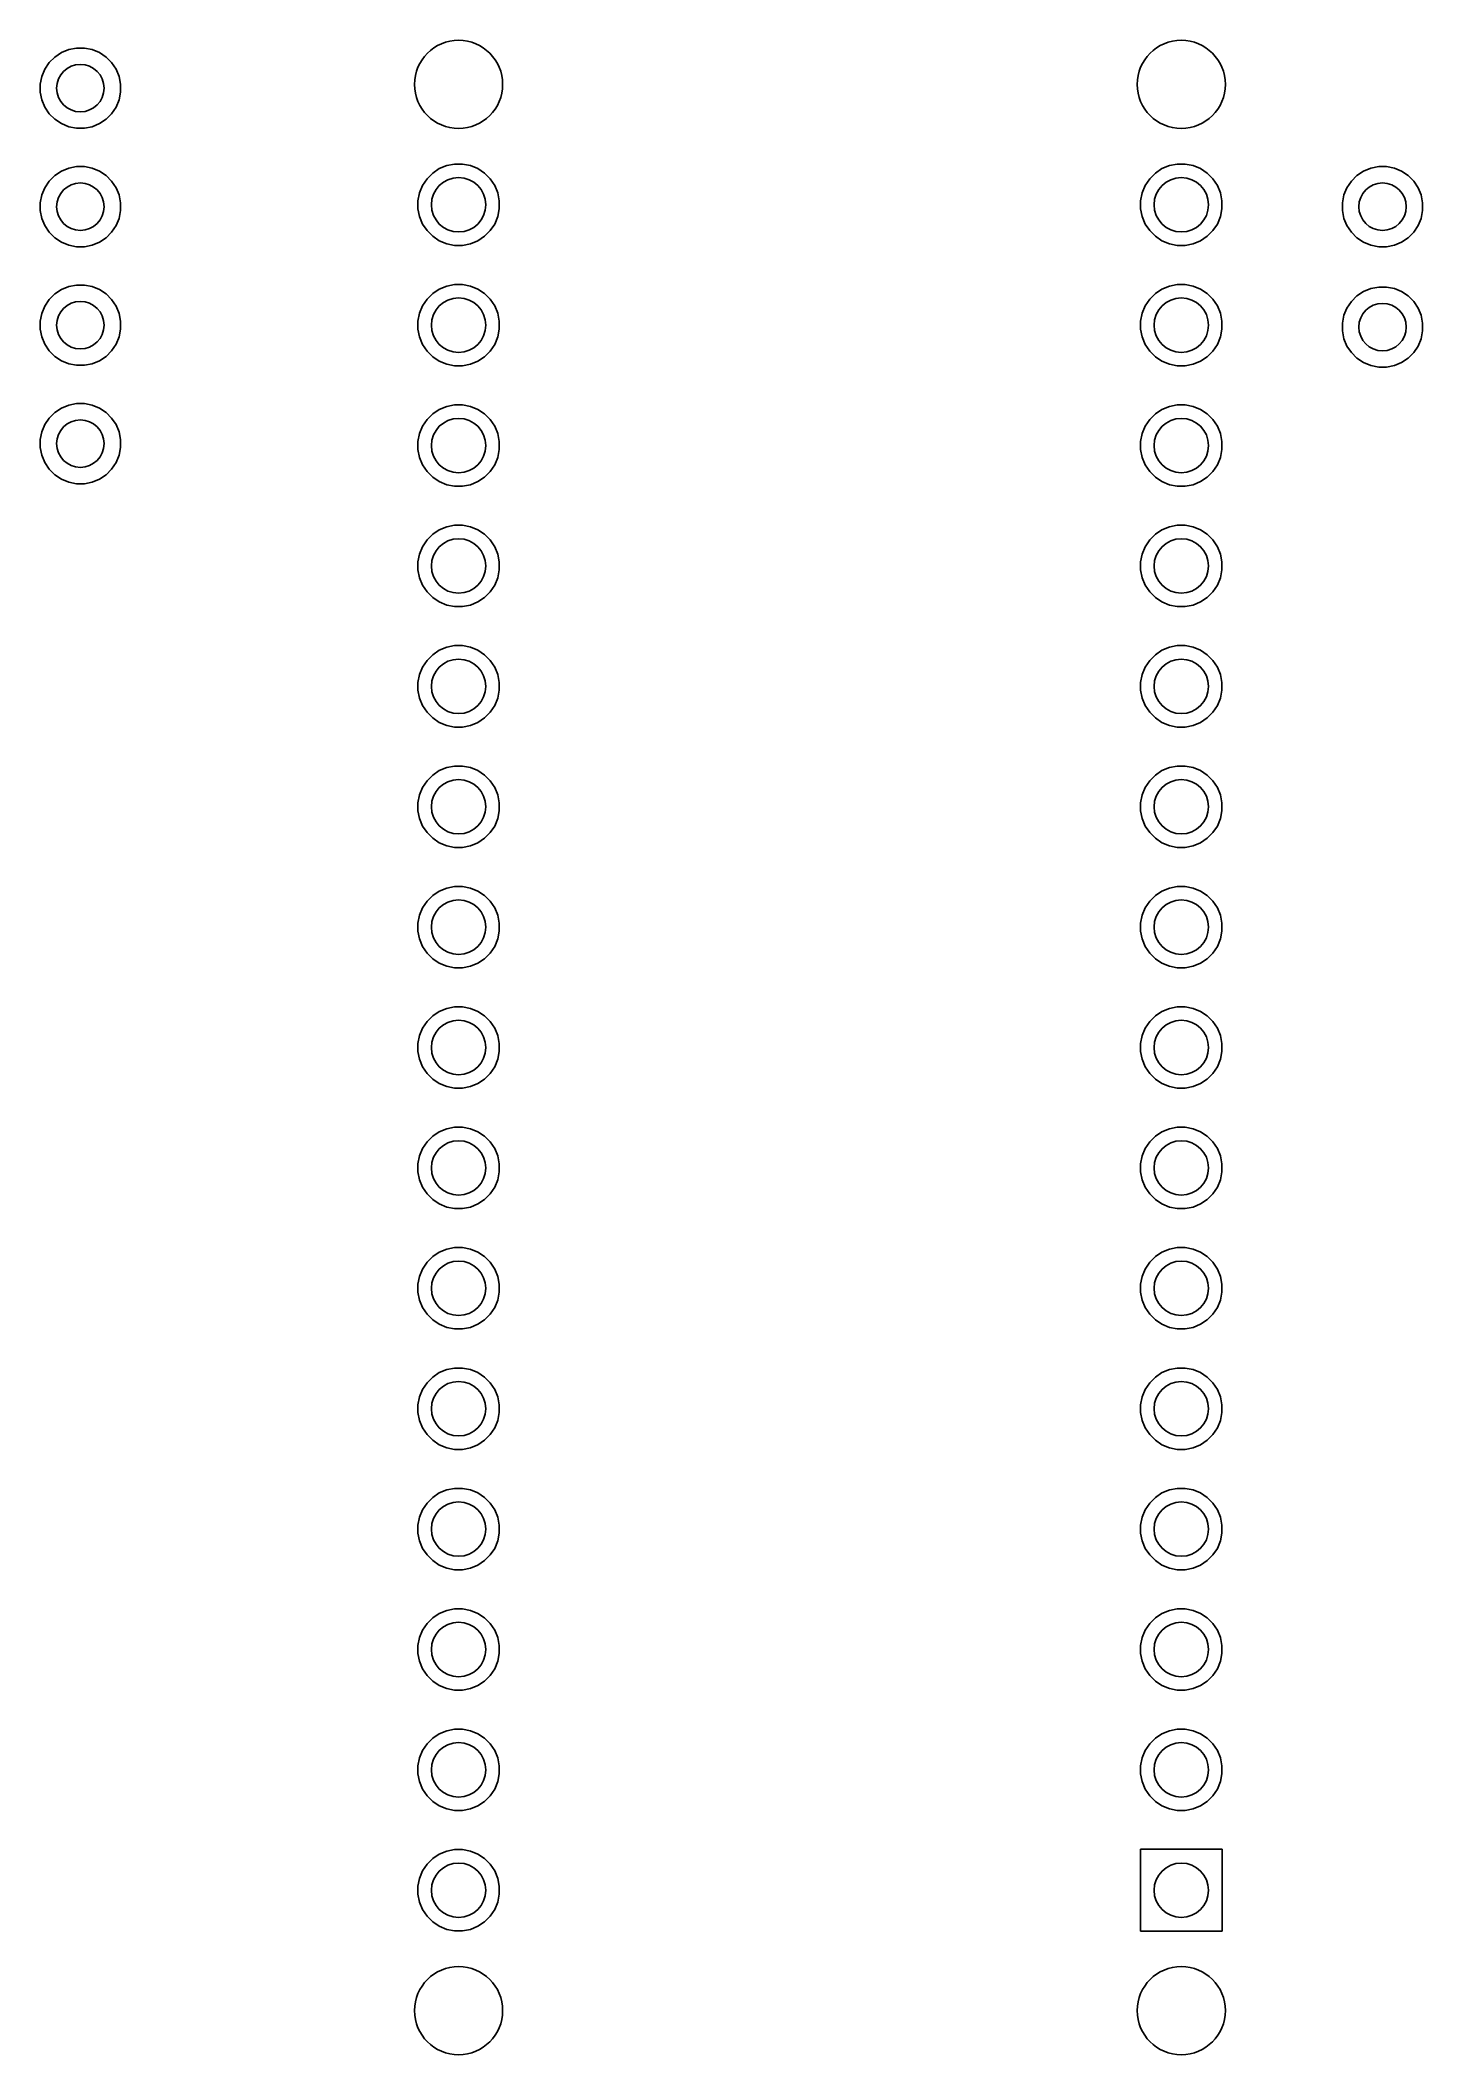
# Model space of a CAD drawing. Header units: inches. Extents: x 5.28 to 6.43, y -5.01 to -3.33.
import ezdxf

# ---------------------------------------------------------------- set-up
doc = ezdxf.new("R2010")
doc.units = ezdxf.units.IN
doc.header["$MEASUREMENT"] = 0
doc.layers.add('B.Mask', color=4, linetype='CONTINUOUS', true_color=0x02ffee)

msp = doc.modelspace()

# ---------------------------------------------------------------- linework, layer by layer
at = {"layer": 'B.Mask', "linetype": 'CONTINUOUS'}
for p, q in [((5.2952, -3.347), (5.3007, -3.3433)), ((5.3007, -3.3433), (5.3067, -3.3408)), ((5.3067, -3.3408), (5.3132, -3.3395)), ((5.3132, -3.3395), (5.3197, -3.3395)), ((5.3197, -3.3395), (5.3262, -3.3408)), ((5.3262, -3.3408), (5.3322, -3.3433)), ((5.3322, -3.3433), (5.3377, -3.347)), ((5.2831, -3.3696), (5.2844, -3.3631)), ((5.2844, -3.3631), (5.2869, -3.3571)), ((5.2869, -3.3571), (5.2906, -3.3516)), ((5.2906, -3.3516), (5.2952, -3.347)), ((5.3377, -3.347), (5.3423, -3.3516)), ((5.3423, -3.3516), (5.346, -3.3571)), ((5.346, -3.3571), (5.3485, -3.3631)), ((5.3485, -3.3631), (5.3497, -3.3696)), ((5.2831, -3.3761), (5.2831, -3.3696)), ((5.2844, -3.3825), (5.2831, -3.3761)), ((5.3497, -3.3761), (5.3485, -3.3825)), ((5.3497, -3.3696), (5.3497, -3.3761)), ((5.2869, -3.3886), (5.2844, -3.3825)), ((5.2906, -3.3941), (5.2869, -3.3886)), ((5.2952, -3.3987), (5.2906, -3.3941)), ((5.3423, -3.3941), (5.3377, -3.3987)), ((5.346, -3.3886), (5.3423, -3.3941)), ((5.3485, -3.3825), (5.346, -3.3886)), ((5.3007, -3.4023), (5.2952, -3.3987)), ((5.3067, -3.4049), (5.3007, -3.4023)), ((5.3132, -3.4061), (5.3067, -3.4049)), ((5.3197, -3.4061), (5.3132, -3.4061)), ((5.3262, -3.4049), (5.3197, -3.4061)), ((5.3322, -3.4023), (5.3262, -3.4049)), ((5.3377, -3.3987), (5.3322, -3.4023)), ((5.2906, -3.45), (5.2952, -3.4454)), ((5.2952, -3.4454), (5.3007, -3.4417)), ((5.3007, -3.4417), (5.3067, -3.4392)), ((5.3067, -3.4392), (5.3132, -3.438)), ((5.3132, -3.438), (5.3197, -3.438)), ((5.3197, -3.438), (5.3262, -3.4392)), ((5.3262, -3.4392), (5.3322, -3.4417)), ((5.3322, -3.4417), (5.3377, -3.4454)), ((5.3377, -3.4454), (5.3423, -3.45)), ((5.6042, -3.4481), (5.6089, -3.4434)), ((5.6089, -3.4434), (5.6144, -3.4397)), ((5.6144, -3.4397), (5.6206, -3.4372)), ((5.6206, -3.4372), (5.6271, -3.4359)), ((5.6271, -3.4359), (5.6337, -3.4359)), ((5.6337, -3.4359), (5.6403, -3.4372)), ((5.6403, -3.4372), (5.6464, -3.4397)), ((5.6464, -3.4397), (5.652, -3.4434)), ((5.652, -3.4434), (5.6567, -3.4481)), ((6.2042, -3.4481), (6.2089, -3.4434)), ((6.2089, -3.4434), (6.2144, -3.4397)), ((6.2144, -3.4397), (6.2206, -3.4372)), ((6.2206, -3.4372), (6.2271, -3.4359)), ((6.2271, -3.4359), (6.2337, -3.4359)), ((6.2337, -3.4359), (6.2403, -3.4372)), ((6.2403, -3.4372), (6.2464, -3.4397)), ((6.2464, -3.4397), (6.252, -3.4434)), ((6.252, -3.4434), (6.2567, -3.4481)), ((6.3717, -3.45), (6.3763, -3.4454)), ((6.3763, -3.4454), (6.3818, -3.4417)), ((6.3818, -3.4417), (6.3878, -3.4392)), ((6.3878, -3.4392), (6.3943, -3.438)), ((6.3943, -3.438), (6.4008, -3.438)), ((6.4008, -3.438), (6.4073, -3.4392)), ((6.4073, -3.4392), (6.4133, -3.4417)), ((6.4133, -3.4417), (6.4188, -3.4454)), ((6.4188, -3.4454), (6.4234, -3.45)), ((5.2831, -3.468), (5.2844, -3.4615)), ((5.2844, -3.4615), (5.2869, -3.4555)), ((5.2869, -3.4555), (5.2906, -3.45)), ((5.3423, -3.45), (5.346, -3.4555)), ((5.346, -3.4555), (5.3485, -3.4615)), ((5.3485, -3.4615), (5.3497, -3.468)), ((5.5966, -3.4664), (5.5979, -3.4598)), ((5.5979, -3.4598), (5.6005, -3.4537)), ((5.6005, -3.4537), (5.6042, -3.4481)), ((5.6567, -3.4481), (5.6604, -3.4537)), ((5.6604, -3.4537), (5.6629, -3.4598)), ((5.6629, -3.4598), (5.6642, -3.4664)), ((6.1966, -3.4664), (6.1979, -3.4598)), ((6.1979, -3.4598), (6.2005, -3.4537)), ((6.2005, -3.4537), (6.2042, -3.4481)), ((6.2567, -3.4481), (6.2604, -3.4537)), ((6.2604, -3.4537), (6.2629, -3.4598)), ((6.2629, -3.4598), (6.2642, -3.4664)), ((6.3642, -3.468), (6.3655, -3.4615)), ((6.3655, -3.4615), (6.368, -3.4555)), ((6.368, -3.4555), (6.3717, -3.45)), ((6.4234, -3.45), (6.4271, -3.4555)), ((6.4271, -3.4555), (6.4296, -3.4615)), ((6.4296, -3.4615), (6.4308, -3.468)), ((5.2831, -3.4745), (5.2831, -3.468)), ((5.2844, -3.481), (5.2831, -3.4745)), ((5.3497, -3.4745), (5.3485, -3.481)), ((5.3497, -3.468), (5.3497, -3.4745)), ((5.5966, -3.473), (5.5966, -3.4664)), ((5.5979, -3.4795), (5.5966, -3.473)), ((5.6005, -3.4857), (5.5979, -3.4795)), ((5.6629, -3.4795), (5.6604, -3.4857)), ((5.6642, -3.473), (5.6629, -3.4795)), ((5.6642, -3.4664), (5.6642, -3.473)), ((6.1966, -3.473), (6.1966, -3.4664)), ((6.1979, -3.4795), (6.1966, -3.473)), ((6.2005, -3.4857), (6.1979, -3.4795)), ((6.2629, -3.4795), (6.2604, -3.4857)), ((6.2642, -3.473), (6.2629, -3.4795)), ((6.2642, -3.4664), (6.2642, -3.473)), ((6.3642, -3.4745), (6.3642, -3.468)), ((6.3655, -3.481), (6.3642, -3.4745)), ((6.4308, -3.4745), (6.4296, -3.481)), ((6.4308, -3.468), (6.4308, -3.4745)), ((5.2869, -3.487), (5.2844, -3.481)), ((5.2906, -3.4925), (5.2869, -3.487)), ((5.2952, -3.4971), (5.2906, -3.4925)), ((5.3423, -3.4925), (5.3377, -3.4971)), ((5.346, -3.487), (5.3423, -3.4925)), ((5.3485, -3.481), (5.346, -3.487)), ((5.6042, -3.4912), (5.6005, -3.4857)), ((5.6089, -3.4959), (5.6042, -3.4912)), ((5.6144, -3.4996), (5.6089, -3.4959)), ((5.652, -3.4959), (5.6464, -3.4996)), ((5.6567, -3.4912), (5.652, -3.4959)), ((5.6604, -3.4857), (5.6567, -3.4912)), ((6.2042, -3.4912), (6.2005, -3.4857)), ((6.2089, -3.4959), (6.2042, -3.4912)), ((6.2144, -3.4996), (6.2089, -3.4959)), ((6.252, -3.4959), (6.2464, -3.4996)), ((6.2567, -3.4912), (6.252, -3.4959)), ((6.2604, -3.4857), (6.2567, -3.4912)), ((6.368, -3.487), (6.3655, -3.481)), ((6.3717, -3.4925), (6.368, -3.487)), ((6.3763, -3.4971), (6.3717, -3.4925)), ((6.4234, -3.4925), (6.4188, -3.4971)), ((6.4271, -3.487), (6.4234, -3.4925)), ((6.4296, -3.481), (6.4271, -3.487)), ((5.3007, -3.5008), (5.2952, -3.4971)), ((5.3067, -3.5033), (5.3007, -3.5008)), ((5.3132, -3.5046), (5.3067, -3.5033)), ((5.3197, -3.5046), (5.3132, -3.5046)), ((5.3262, -3.5033), (5.3197, -3.5046)), ((5.3322, -3.5008), (5.3262, -3.5033)), ((5.3377, -3.4971), (5.3322, -3.5008)), ((5.6206, -3.5022), (5.6144, -3.4996)), ((5.6271, -3.5035), (5.6206, -3.5022)), ((5.6337, -3.5035), (5.6271, -3.5035)), ((5.6403, -3.5022), (5.6337, -3.5035)), ((5.6464, -3.4996), (5.6403, -3.5022)), ((6.2206, -3.5022), (6.2144, -3.4996)), ((6.2271, -3.5035), (6.2206, -3.5022)), ((6.2337, -3.5035), (6.2271, -3.5035)), ((6.2403, -3.5022), (6.2337, -3.5035)), ((6.2464, -3.4996), (6.2403, -3.5022)), ((6.3818, -3.5008), (6.3763, -3.4971)), ((6.3878, -3.5033), (6.3818, -3.5008)), ((6.3943, -3.5046), (6.3878, -3.5033)), ((6.4008, -3.5046), (6.3943, -3.5046)), ((6.4073, -3.5033), (6.4008, -3.5046)), ((6.4133, -3.5008), (6.4073, -3.5033)), ((6.4188, -3.4971), (6.4133, -3.5008)), ((5.2906, -3.5485), (5.2952, -3.5438)), ((5.2952, -3.5438), (5.3007, -3.5402)), ((5.3007, -3.5402), (5.3067, -3.5377)), ((5.3067, -3.5377), (5.3132, -3.5364)), ((5.3132, -3.5364), (5.3197, -3.5364)), ((5.3197, -3.5364), (5.3262, -3.5377)), ((5.3262, -3.5377), (5.3322, -3.5402)), ((5.3322, -3.5402), (5.3377, -3.5438)), ((5.3377, -3.5438), (5.3423, -3.5485)), ((5.6042, -3.5481), (5.6089, -3.5434)), ((5.6089, -3.5434), (5.6144, -3.5397)), ((5.6144, -3.5397), (5.6206, -3.5372)), ((5.6206, -3.5372), (5.6271, -3.5359)), ((5.6271, -3.5359), (5.6337, -3.5359)), ((5.6337, -3.5359), (5.6403, -3.5372)), ((5.6403, -3.5372), (5.6464, -3.5397)), ((5.6464, -3.5397), (5.652, -3.5434)), ((5.652, -3.5434), (5.6567, -3.5481)), ((6.2042, -3.5481), (6.2089, -3.5434)), ((6.2089, -3.5434), (6.2144, -3.5397)), ((6.2144, -3.5397), (6.2206, -3.5372)), ((6.2206, -3.5372), (6.2271, -3.5359)), ((6.2271, -3.5359), (6.2337, -3.5359)), ((6.2337, -3.5359), (6.2403, -3.5372)), ((6.2403, -3.5372), (6.2464, -3.5397)), ((6.2464, -3.5397), (6.252, -3.5434)), ((6.252, -3.5434), (6.2567, -3.5481)), ((6.3717, -3.55), (6.3763, -3.5454)), ((6.3763, -3.5454), (6.3818, -3.5417)), ((6.3818, -3.5417), (6.3878, -3.5392)), ((6.3878, -3.5392), (6.3943, -3.538)), ((6.3943, -3.538), (6.4008, -3.538)), ((6.4008, -3.538), (6.4073, -3.5392)), ((6.4073, -3.5392), (6.4133, -3.5417)), ((6.4133, -3.5417), (6.4188, -3.5454)), ((6.4188, -3.5454), (6.4234, -3.55)), ((5.2831, -3.5664), (5.2844, -3.56)), ((5.2844, -3.56), (5.2869, -3.5539)), ((5.2869, -3.5539), (5.2906, -3.5485)), ((5.3423, -3.5485), (5.346, -3.5539)), ((5.346, -3.5539), (5.3485, -3.56)), ((5.3485, -3.56), (5.3497, -3.5664)), ((5.5966, -3.5664), (5.5979, -3.5598)), ((5.5979, -3.5598), (5.6005, -3.5537)), ((5.6005, -3.5537), (5.6042, -3.5481)), ((5.6567, -3.5481), (5.6604, -3.5537)), ((5.6604, -3.5537), (5.6629, -3.5598)), ((5.6629, -3.5598), (5.6642, -3.5664)), ((6.1966, -3.5664), (6.1979, -3.5598)), ((6.1979, -3.5598), (6.2005, -3.5537)), ((6.2005, -3.5537), (6.2042, -3.5481)), ((6.2567, -3.5481), (6.2604, -3.5537)), ((6.2604, -3.5537), (6.2629, -3.5598)), ((6.2629, -3.5598), (6.2642, -3.5664)), ((6.3642, -3.568), (6.3655, -3.5615)), ((6.3655, -3.5615), (6.368, -3.5555)), ((6.368, -3.5555), (6.3717, -3.55)), ((6.4234, -3.55), (6.4271, -3.5555)), ((6.4271, -3.5555), (6.4296, -3.5615)), ((6.4296, -3.5615), (6.4308, -3.568)), ((5.2831, -3.573), (5.2831, -3.5664)), ((5.2844, -3.5794), (5.2831, -3.573)), ((5.2869, -3.5855), (5.2844, -3.5794)), ((5.3485, -3.5794), (5.346, -3.5855)), ((5.3497, -3.573), (5.3485, -3.5794)), ((5.3497, -3.5664), (5.3497, -3.573)), ((5.5966, -3.573), (5.5966, -3.5664)), ((5.5979, -3.5795), (5.5966, -3.573)), ((5.6005, -3.5857), (5.5979, -3.5795)), ((5.6629, -3.5795), (5.6604, -3.5857)), ((5.6642, -3.573), (5.6629, -3.5795)), ((5.6642, -3.5664), (5.6642, -3.573)), ((6.1966, -3.573), (6.1966, -3.5664)), ((6.1979, -3.5795), (6.1966, -3.573)), ((6.2005, -3.5857), (6.1979, -3.5795)), ((6.2629, -3.5795), (6.2604, -3.5857)), ((6.2642, -3.573), (6.2629, -3.5795)), ((6.2642, -3.5664), (6.2642, -3.573)), ((6.3642, -3.5745), (6.3642, -3.568)), ((6.3655, -3.581), (6.3642, -3.5745)), ((6.4308, -3.5745), (6.4296, -3.581)), ((6.4308, -3.568), (6.4308, -3.5745)), ((5.2906, -3.5909), (5.2869, -3.5855)), ((5.2952, -3.5956), (5.2906, -3.5909)), ((5.3007, -3.5992), (5.2952, -3.5956)), ((5.3377, -3.5956), (5.3322, -3.5992)), ((5.3423, -3.5909), (5.3377, -3.5956)), ((5.346, -3.5855), (5.3423, -3.5909)), ((5.6042, -3.5912), (5.6005, -3.5857)), ((5.6089, -3.5959), (5.6042, -3.5912)), ((5.6144, -3.5996), (5.6089, -3.5959)), ((5.652, -3.5959), (5.6464, -3.5996)), ((5.6567, -3.5912), (5.652, -3.5959)), ((5.6604, -3.5857), (5.6567, -3.5912)), ((6.2042, -3.5912), (6.2005, -3.5857)), ((6.2089, -3.5959), (6.2042, -3.5912)), ((6.2144, -3.5996), (6.2089, -3.5959)), ((6.252, -3.5959), (6.2464, -3.5996)), ((6.2567, -3.5912), (6.252, -3.5959)), ((6.2604, -3.5857), (6.2567, -3.5912)), ((6.368, -3.587), (6.3655, -3.581)), ((6.3717, -3.5925), (6.368, -3.587)), ((6.3763, -3.5971), (6.3717, -3.5925)), ((6.3818, -3.6008), (6.3763, -3.5971)), ((6.4188, -3.5971), (6.4133, -3.6008)), ((6.4234, -3.5925), (6.4188, -3.5971)), ((6.4271, -3.587), (6.4234, -3.5925)), ((6.4296, -3.581), (6.4271, -3.587)), ((5.3067, -3.6017), (5.3007, -3.5992)), ((5.3132, -3.603), (5.3067, -3.6017)), ((5.3197, -3.603), (5.3132, -3.603)), ((5.3262, -3.6017), (5.3197, -3.603)), ((5.3322, -3.5992), (5.3262, -3.6017)), ((5.6206, -3.6022), (5.6144, -3.5996)), ((5.6271, -3.6035), (5.6206, -3.6022)), ((5.6337, -3.6035), (5.6271, -3.6035)), ((5.6403, -3.6022), (5.6337, -3.6035)), ((5.6464, -3.5996), (5.6403, -3.6022)), ((6.2206, -3.6022), (6.2144, -3.5996)), ((6.2271, -3.6035), (6.2206, -3.6022)), ((6.2337, -3.6035), (6.2271, -3.6035)), ((6.2403, -3.6022), (6.2337, -3.6035)), ((6.2464, -3.5996), (6.2403, -3.6022)), ((6.3878, -3.6033), (6.3818, -3.6008)), ((6.3943, -3.6046), (6.3878, -3.6033)), ((6.4008, -3.6046), (6.3943, -3.6046)), ((6.4073, -3.6033), (6.4008, -3.6046)), ((6.4133, -3.6008), (6.4073, -3.6033)), ((5.2869, -3.6523), (5.2906, -3.6469)), ((5.2906, -3.6469), (5.2952, -3.6422)), ((5.2952, -3.6422), (5.3007, -3.6386)), ((5.3007, -3.6386), (5.3067, -3.6361)), ((5.3067, -3.6361), (5.3132, -3.6348)), ((5.3132, -3.6348), (5.3197, -3.6348)), ((5.3197, -3.6348), (5.3262, -3.6361)), ((5.3262, -3.6361), (5.3322, -3.6386)), ((5.3322, -3.6386), (5.3377, -3.6422)), ((5.3377, -3.6422), (5.3423, -3.6469)), ((5.3423, -3.6469), (5.346, -3.6523)), ((5.6042, -3.6481), (5.6089, -3.6434)), ((5.6089, -3.6434), (5.6144, -3.6397)), ((5.6144, -3.6397), (5.6206, -3.6372)), ((5.6206, -3.6372), (5.6271, -3.6359)), ((5.6271, -3.6359), (5.6337, -3.6359)), ((5.6337, -3.6359), (5.6403, -3.6372)), ((5.6403, -3.6372), (5.6464, -3.6397)), ((5.6464, -3.6397), (5.652, -3.6434)), ((5.652, -3.6434), (5.6567, -3.6481)), ((6.2042, -3.6481), (6.2089, -3.6434)), ((6.2089, -3.6434), (6.2144, -3.6397)), ((6.2144, -3.6397), (6.2206, -3.6372)), ((6.2206, -3.6372), (6.2271, -3.6359)), ((6.2271, -3.6359), (6.2337, -3.6359)), ((6.2337, -3.6359), (6.2403, -3.6372)), ((6.2403, -3.6372), (6.2464, -3.6397)), ((6.2464, -3.6397), (6.252, -3.6434)), ((6.252, -3.6434), (6.2567, -3.6481)), ((5.2831, -3.6648), (5.2844, -3.6584)), ((5.2844, -3.6584), (5.2869, -3.6523)), ((5.346, -3.6523), (5.3485, -3.6584)), ((5.3485, -3.6584), (5.3497, -3.6648)), ((5.5966, -3.6664), (5.5979, -3.6598)), ((5.5979, -3.6598), (5.6005, -3.6537)), ((5.6005, -3.6537), (5.6042, -3.6481)), ((5.6567, -3.6481), (5.6604, -3.6537)), ((5.6604, -3.6537), (5.6629, -3.6598)), ((5.6629, -3.6598), (5.6642, -3.6664)), ((6.1966, -3.6664), (6.1979, -3.6598)), ((6.1979, -3.6598), (6.2005, -3.6537)), ((6.2005, -3.6537), (6.2042, -3.6481)), ((6.2567, -3.6481), (6.2604, -3.6537)), ((6.2604, -3.6537), (6.2629, -3.6598)), ((6.2629, -3.6598), (6.2642, -3.6664)), ((5.2831, -3.6714), (5.2831, -3.6648)), ((5.2844, -3.6778), (5.2831, -3.6714)), ((5.2869, -3.6839), (5.2844, -3.6778)), ((5.3485, -3.6778), (5.346, -3.6839)), ((5.3497, -3.6714), (5.3485, -3.6778)), ((5.3497, -3.6648), (5.3497, -3.6714)), ((5.5966, -3.673), (5.5966, -3.6664)), ((5.5979, -3.6795), (5.5966, -3.673)), ((5.6005, -3.6857), (5.5979, -3.6795)), ((5.6629, -3.6795), (5.6604, -3.6857)), ((5.6642, -3.673), (5.6629, -3.6795)), ((5.6642, -3.6664), (5.6642, -3.673)), ((6.1966, -3.673), (6.1966, -3.6664)), ((6.1979, -3.6795), (6.1966, -3.673)), ((6.2005, -3.6857), (6.1979, -3.6795)), ((6.2629, -3.6795), (6.2604, -3.6857)), ((6.2642, -3.673), (6.2629, -3.6795)), ((6.2642, -3.6664), (6.2642, -3.673)), ((5.2906, -3.6893), (5.2869, -3.6839)), ((5.2952, -3.694), (5.2906, -3.6893)), ((5.3007, -3.6976), (5.2952, -3.694)), ((5.3067, -3.7001), (5.3007, -3.6976)), ((5.3322, -3.6976), (5.3262, -3.7001)), ((5.3377, -3.694), (5.3322, -3.6976)), ((5.3423, -3.6893), (5.3377, -3.694)), ((5.346, -3.6839), (5.3423, -3.6893)), ((5.6042, -3.6912), (5.6005, -3.6857)), ((5.6089, -3.6959), (5.6042, -3.6912)), ((5.6144, -3.6996), (5.6089, -3.6959)), ((5.652, -3.6959), (5.6464, -3.6996)), ((5.6567, -3.6912), (5.652, -3.6959)), ((5.6604, -3.6857), (5.6567, -3.6912)), ((6.2042, -3.6912), (6.2005, -3.6857)), ((6.2089, -3.6959), (6.2042, -3.6912)), ((6.2144, -3.6996), (6.2089, -3.6959)), ((6.252, -3.6959), (6.2464, -3.6996)), ((6.2567, -3.6912), (6.252, -3.6959)), ((6.2604, -3.6857), (6.2567, -3.6912)), ((5.3132, -3.7014), (5.3067, -3.7001)), ((5.3197, -3.7014), (5.3132, -3.7014)), ((5.3262, -3.7001), (5.3197, -3.7014)), ((5.6206, -3.7022), (5.6144, -3.6996)), ((5.6271, -3.7035), (5.6206, -3.7022)), ((5.6337, -3.7035), (5.6271, -3.7035)), ((5.6403, -3.7022), (5.6337, -3.7035)), ((5.6464, -3.6996), (5.6403, -3.7022)), ((6.2206, -3.7022), (6.2144, -3.6996)), ((6.2271, -3.7035), (6.2206, -3.7022)), ((6.2337, -3.7035), (6.2271, -3.7035)), ((6.2403, -3.7022), (6.2337, -3.7035)), ((6.2464, -3.6996), (6.2403, -3.7022)), ((5.6042, -3.7481), (5.6089, -3.7434)), ((5.6089, -3.7434), (5.6144, -3.7397)), ((5.6144, -3.7397), (5.6206, -3.7372)), ((5.6206, -3.7372), (5.6271, -3.7359)), ((5.6271, -3.7359), (5.6337, -3.7359)), ((5.6337, -3.7359), (5.6403, -3.7372)), ((5.6403, -3.7372), (5.6464, -3.7397)), ((5.6464, -3.7397), (5.652, -3.7434)), ((5.652, -3.7434), (5.6567, -3.7481)), ((6.2042, -3.7481), (6.2089, -3.7434)), ((6.2089, -3.7434), (6.2144, -3.7397)), ((6.2144, -3.7397), (6.2206, -3.7372)), ((6.2206, -3.7372), (6.2271, -3.7359)), ((6.2271, -3.7359), (6.2337, -3.7359)), ((6.2337, -3.7359), (6.2403, -3.7372)), ((6.2403, -3.7372), (6.2464, -3.7397)), ((6.2464, -3.7397), (6.252, -3.7434)), ((6.252, -3.7434), (6.2567, -3.7481)), ((5.5966, -3.7664), (5.5979, -3.7598)), ((5.5979, -3.7598), (5.6005, -3.7537)), ((5.6005, -3.7537), (5.6042, -3.7481)), ((5.6567, -3.7481), (5.6604, -3.7537)), ((5.6604, -3.7537), (5.6629, -3.7598)), ((5.6629, -3.7598), (5.6642, -3.7664)), ((6.1966, -3.7664), (6.1979, -3.7598)), ((6.1979, -3.7598), (6.2005, -3.7537)), ((6.2005, -3.7537), (6.2042, -3.7481)), ((6.2567, -3.7481), (6.2604, -3.7537)), ((6.2604, -3.7537), (6.2629, -3.7598)), ((6.2629, -3.7598), (6.2642, -3.7664)), ((5.5966, -3.773), (5.5966, -3.7664)), ((5.5979, -3.7795), (5.5966, -3.773)), ((5.6005, -3.7857), (5.5979, -3.7795)), ((5.6629, -3.7795), (5.6604, -3.7857)), ((5.6642, -3.773), (5.6629, -3.7795)), ((5.6642, -3.7664), (5.6642, -3.773)), ((6.1966, -3.773), (6.1966, -3.7664)), ((6.1979, -3.7795), (6.1966, -3.773)), ((6.2005, -3.7857), (6.1979, -3.7795)), ((6.2629, -3.7795), (6.2604, -3.7857)), ((6.2642, -3.773), (6.2629, -3.7795)), ((6.2642, -3.7664), (6.2642, -3.773)), ((5.6042, -3.7912), (5.6005, -3.7857)), ((5.6089, -3.7959), (5.6042, -3.7912)), ((5.6144, -3.7996), (5.6089, -3.7959)), ((5.652, -3.7959), (5.6464, -3.7996)), ((5.6567, -3.7912), (5.652, -3.7959)), ((5.6604, -3.7857), (5.6567, -3.7912)), ((6.2042, -3.7912), (6.2005, -3.7857)), ((6.2089, -3.7959), (6.2042, -3.7912)), ((6.2144, -3.7996), (6.2089, -3.7959)), ((6.252, -3.7959), (6.2464, -3.7996)), ((6.2567, -3.7912), (6.252, -3.7959)), ((6.2604, -3.7857), (6.2567, -3.7912)), ((5.6206, -3.8022), (5.6144, -3.7996)), ((5.6271, -3.8035), (5.6206, -3.8022)), ((5.6337, -3.8035), (5.6271, -3.8035)), ((5.6403, -3.8022), (5.6337, -3.8035)), ((5.6464, -3.7996), (5.6403, -3.8022)), ((6.2206, -3.8022), (6.2144, -3.7996)), ((6.2271, -3.8035), (6.2206, -3.8022)), ((6.2337, -3.8035), (6.2271, -3.8035)), ((6.2403, -3.8022), (6.2337, -3.8035)), ((6.2464, -3.7996), (6.2403, -3.8022)), ((5.6005, -3.8537), (5.6042, -3.8481)), ((5.6042, -3.8481), (5.6089, -3.8434)), ((5.6089, -3.8434), (5.6144, -3.8397)), ((5.6144, -3.8397), (5.6206, -3.8372)), ((5.6206, -3.8372), (5.6271, -3.8359)), ((5.6271, -3.8359), (5.6337, -3.8359)), ((5.6337, -3.8359), (5.6403, -3.8372)), ((5.6403, -3.8372), (5.6464, -3.8397)), ((5.6464, -3.8397), (5.652, -3.8434)), ((5.652, -3.8434), (5.6567, -3.8481)), ((5.6567, -3.8481), (5.6604, -3.8537)), ((6.2005, -3.8537), (6.2042, -3.8481)), ((6.2042, -3.8481), (6.2089, -3.8434)), ((6.2089, -3.8434), (6.2144, -3.8397)), ((6.2144, -3.8397), (6.2206, -3.8372)), ((6.2206, -3.8372), (6.2271, -3.8359)), ((6.2271, -3.8359), (6.2337, -3.8359)), ((6.2337, -3.8359), (6.2403, -3.8372)), ((6.2403, -3.8372), (6.2464, -3.8397)), ((6.2464, -3.8397), (6.252, -3.8434)), ((6.252, -3.8434), (6.2567, -3.8481)), ((6.2567, -3.8481), (6.2604, -3.8537)), ((5.5966, -3.8664), (5.5979, -3.8598)), ((5.5979, -3.8598), (5.6005, -3.8537)), ((5.6604, -3.8537), (5.6629, -3.8598)), ((5.6629, -3.8598), (5.6642, -3.8664)), ((6.1966, -3.8664), (6.1979, -3.8598)), ((6.1979, -3.8598), (6.2005, -3.8537)), ((6.2604, -3.8537), (6.2629, -3.8598)), ((6.2629, -3.8598), (6.2642, -3.8664)), ((5.5966, -3.873), (5.5966, -3.8664)), ((5.5979, -3.8795), (5.5966, -3.873)), ((5.6005, -3.8857), (5.5979, -3.8795)), ((5.6629, -3.8795), (5.6604, -3.8857)), ((5.6642, -3.873), (5.6629, -3.8795)), ((5.6642, -3.8664), (5.6642, -3.873)), ((6.1966, -3.873), (6.1966, -3.8664)), ((6.1979, -3.8795), (6.1966, -3.873)), ((6.2005, -3.8857), (6.1979, -3.8795)), ((6.2629, -3.8795), (6.2604, -3.8857)), ((6.2642, -3.873), (6.2629, -3.8795)), ((6.2642, -3.8664), (6.2642, -3.873)), ((5.6042, -3.8912), (5.6005, -3.8857)), ((5.6089, -3.8959), (5.6042, -3.8912)), ((5.6144, -3.8996), (5.6089, -3.8959)), ((5.652, -3.8959), (5.6464, -3.8996)), ((5.6567, -3.8912), (5.652, -3.8959)), ((5.6604, -3.8857), (5.6567, -3.8912)), ((6.2042, -3.8912), (6.2005, -3.8857)), ((6.2089, -3.8959), (6.2042, -3.8912)), ((6.2144, -3.8996), (6.2089, -3.8959)), ((6.252, -3.8959), (6.2464, -3.8996)), ((6.2567, -3.8912), (6.252, -3.8959)), ((6.2604, -3.8857), (6.2567, -3.8912)), ((5.6206, -3.9022), (5.6144, -3.8996)), ((5.6271, -3.9035), (5.6206, -3.9022)), ((5.6337, -3.9035), (5.6271, -3.9035)), ((5.6403, -3.9022), (5.6337, -3.9035)), ((5.6464, -3.8996), (5.6403, -3.9022)), ((6.2206, -3.9022), (6.2144, -3.8996)), ((6.2271, -3.9035), (6.2206, -3.9022)), ((6.2337, -3.9035), (6.2271, -3.9035)), ((6.2403, -3.9022), (6.2337, -3.9035)), ((6.2464, -3.8996), (6.2403, -3.9022)), ((5.6005, -3.9537), (5.6042, -3.9481)), ((5.6042, -3.9481), (5.6089, -3.9434)), ((5.6089, -3.9434), (5.6144, -3.9397)), ((5.6144, -3.9397), (5.6206, -3.9372)), ((5.6206, -3.9372), (5.6271, -3.9359)), ((5.6271, -3.9359), (5.6337, -3.9359)), ((5.6337, -3.9359), (5.6403, -3.9372)), ((5.6403, -3.9372), (5.6464, -3.9397)), ((5.6464, -3.9397), (5.652, -3.9434)), ((5.652, -3.9434), (5.6567, -3.9481)), ((5.6567, -3.9481), (5.6604, -3.9537)), ((6.2005, -3.9537), (6.2042, -3.9481)), ((6.2042, -3.9481), (6.2089, -3.9434)), ((6.2089, -3.9434), (6.2144, -3.9397)), ((6.2144, -3.9397), (6.2206, -3.9372)), ((6.2206, -3.9372), (6.2271, -3.9359)), ((6.2271, -3.9359), (6.2337, -3.9359)), ((6.2337, -3.9359), (6.2403, -3.9372)), ((6.2403, -3.9372), (6.2464, -3.9397)), ((6.2464, -3.9397), (6.252, -3.9434)), ((6.252, -3.9434), (6.2567, -3.9481)), ((6.2567, -3.9481), (6.2604, -3.9537)), ((5.5966, -3.9664), (5.5979, -3.9598)), ((5.5979, -3.9598), (5.6005, -3.9537)), ((5.6604, -3.9537), (5.6629, -3.9598)), ((5.6629, -3.9598), (5.6642, -3.9664)), ((6.1966, -3.9664), (6.1979, -3.9598)), ((6.1979, -3.9598), (6.2005, -3.9537)), ((6.2604, -3.9537), (6.2629, -3.9598)), ((6.2629, -3.9598), (6.2642, -3.9664)), ((5.5966, -3.973), (5.5966, -3.9664)), ((5.5979, -3.9795), (5.5966, -3.973)), ((5.6005, -3.9857), (5.5979, -3.9795)), ((5.6629, -3.9795), (5.6604, -3.9857)), ((5.6642, -3.973), (5.6629, -3.9795)), ((5.6642, -3.9664), (5.6642, -3.973)), ((6.1966, -3.973), (6.1966, -3.9664)), ((6.1979, -3.9795), (6.1966, -3.973)), ((6.2005, -3.9857), (6.1979, -3.9795)), ((6.2629, -3.9795), (6.2604, -3.9857)), ((6.2642, -3.973), (6.2629, -3.9795)), ((6.2642, -3.9664), (6.2642, -3.973)), ((5.6042, -3.9912), (5.6005, -3.9857)), ((5.6089, -3.9959), (5.6042, -3.9912)), ((5.6144, -3.9996), (5.6089, -3.9959)), ((5.652, -3.9959), (5.6464, -3.9996)), ((5.6567, -3.9912), (5.652, -3.9959)), ((5.6604, -3.9857), (5.6567, -3.9912)), ((6.2042, -3.9912), (6.2005, -3.9857)), ((6.2089, -3.9959), (6.2042, -3.9912)), ((6.2144, -3.9996), (6.2089, -3.9959)), ((6.252, -3.9959), (6.2464, -3.9996)), ((6.2567, -3.9912), (6.252, -3.9959)), ((6.2604, -3.9857), (6.2567, -3.9912)), ((5.6206, -4.0022), (5.6144, -3.9996)), ((5.6271, -4.0035), (5.6206, -4.0022)), ((5.6337, -4.0035), (5.6271, -4.0035)), ((5.6403, -4.0022), (5.6337, -4.0035)), ((5.6464, -3.9996), (5.6403, -4.0022)), ((6.2206, -4.0022), (6.2144, -3.9996)), ((6.2271, -4.0035), (6.2206, -4.0022)), ((6.2337, -4.0035), (6.2271, -4.0035)), ((6.2403, -4.0022), (6.2337, -4.0035)), ((6.2464, -3.9996), (6.2403, -4.0022)), ((5.6005, -4.0537), (5.6042, -4.0481)), ((5.6042, -4.0481), (5.6089, -4.0434)), ((5.6089, -4.0434), (5.6144, -4.0397)), ((5.6144, -4.0397), (5.6206, -4.0372)), ((5.6206, -4.0372), (5.6271, -4.0359)), ((5.6271, -4.0359), (5.6337, -4.0359)), ((5.6337, -4.0359), (5.6403, -4.0372)), ((5.6403, -4.0372), (5.6464, -4.0397)), ((5.6464, -4.0397), (5.652, -4.0434)), ((5.652, -4.0434), (5.6567, -4.0481)), ((5.6567, -4.0481), (5.6604, -4.0537)), ((6.2005, -4.0537), (6.2042, -4.0481)), ((6.2042, -4.0481), (6.2089, -4.0434)), ((6.2089, -4.0434), (6.2144, -4.0397)), ((6.2144, -4.0397), (6.2206, -4.0372)), ((6.2206, -4.0372), (6.2271, -4.0359)), ((6.2271, -4.0359), (6.2337, -4.0359)), ((6.2337, -4.0359), (6.2403, -4.0372)), ((6.2403, -4.0372), (6.2464, -4.0397)), ((6.2464, -4.0397), (6.252, -4.0434)), ((6.252, -4.0434), (6.2567, -4.0481)), ((6.2567, -4.0481), (6.2604, -4.0537)), ((5.5966, -4.0664), (5.5979, -4.0598)), ((5.5979, -4.0598), (5.6005, -4.0537)), ((5.6604, -4.0537), (5.6629, -4.0598)), ((5.6629, -4.0598), (5.6642, -4.0664)), ((6.1966, -4.0664), (6.1979, -4.0598)), ((6.1979, -4.0598), (6.2005, -4.0537)), ((6.2604, -4.0537), (6.2629, -4.0598)), ((6.2629, -4.0598), (6.2642, -4.0664)), ((5.5966, -4.073), (5.5966, -4.0664)), ((5.5979, -4.0795), (5.5966, -4.073)), ((5.6005, -4.0857), (5.5979, -4.0795)), ((5.6629, -4.0795), (5.6604, -4.0857)), ((5.6642, -4.073), (5.6629, -4.0795)), ((5.6642, -4.0664), (5.6642, -4.073)), ((6.1966, -4.073), (6.1966, -4.0664)), ((6.1979, -4.0795), (6.1966, -4.073)), ((6.2005, -4.0857), (6.1979, -4.0795)), ((6.2629, -4.0795), (6.2604, -4.0857)), ((6.2642, -4.073), (6.2629, -4.0795)), ((6.2642, -4.0664), (6.2642, -4.073)), ((5.6042, -4.0912), (5.6005, -4.0857)), ((5.6089, -4.0959), (5.6042, -4.0912)), ((5.6144, -4.0996), (5.6089, -4.0959)), ((5.652, -4.0959), (5.6464, -4.0996)), ((5.6567, -4.0912), (5.652, -4.0959)), ((5.6604, -4.0857), (5.6567, -4.0912)), ((6.2042, -4.0912), (6.2005, -4.0857)), ((6.2089, -4.0959), (6.2042, -4.0912)), ((6.2144, -4.0996), (6.2089, -4.0959)), ((6.252, -4.0959), (6.2464, -4.0996)), ((6.2567, -4.0912), (6.252, -4.0959)), ((6.2604, -4.0857), (6.2567, -4.0912)), ((5.6206, -4.1022), (5.6144, -4.0996)), ((5.6271, -4.1035), (5.6206, -4.1022)), ((5.6337, -4.1035), (5.6271, -4.1035)), ((5.6403, -4.1022), (5.6337, -4.1035)), ((5.6464, -4.0996), (5.6403, -4.1022)), ((6.2206, -4.1022), (6.2144, -4.0996)), ((6.2271, -4.1035), (6.2206, -4.1022)), ((6.2337, -4.1035), (6.2271, -4.1035)), ((6.2403, -4.1022), (6.2337, -4.1035)), ((6.2464, -4.0996), (6.2403, -4.1022)), ((5.6005, -4.1537), (5.6042, -4.1481)), ((5.6042, -4.1481), (5.6089, -4.1434)), ((5.6089, -4.1434), (5.6144, -4.1397)), ((5.6144, -4.1397), (5.6206, -4.1372)), ((5.6206, -4.1372), (5.6271, -4.1359)), ((5.6271, -4.1359), (5.6337, -4.1359)), ((5.6337, -4.1359), (5.6403, -4.1372)), ((5.6403, -4.1372), (5.6464, -4.1397)), ((5.6464, -4.1397), (5.652, -4.1434)), ((5.652, -4.1434), (5.6567, -4.1481)), ((5.6567, -4.1481), (5.6604, -4.1537)), ((6.2005, -4.1537), (6.2042, -4.1481)), ((6.2042, -4.1481), (6.2089, -4.1434)), ((6.2089, -4.1434), (6.2144, -4.1397)), ((6.2144, -4.1397), (6.2206, -4.1372)), ((6.2206, -4.1372), (6.2271, -4.1359)), ((6.2271, -4.1359), (6.2337, -4.1359)), ((6.2337, -4.1359), (6.2403, -4.1372)), ((6.2403, -4.1372), (6.2464, -4.1397)), ((6.2464, -4.1397), (6.252, -4.1434)), ((6.252, -4.1434), (6.2567, -4.1481)), ((6.2567, -4.1481), (6.2604, -4.1537)), ((5.5966, -4.1664), (5.5979, -4.1598)), ((5.5979, -4.1598), (5.6005, -4.1537)), ((5.6604, -4.1537), (5.6629, -4.1598)), ((5.6629, -4.1598), (5.6642, -4.1664)), ((6.1966, -4.1664), (6.1979, -4.1598)), ((6.1979, -4.1598), (6.2005, -4.1537)), ((6.2604, -4.1537), (6.2629, -4.1598)), ((6.2629, -4.1598), (6.2642, -4.1664)), ((5.5966, -4.173), (5.5966, -4.1664)), ((5.5979, -4.1795), (5.5966, -4.173)), ((5.6005, -4.1857), (5.5979, -4.1795)), ((5.6629, -4.1795), (5.6604, -4.1857)), ((5.6642, -4.173), (5.6629, -4.1795)), ((5.6642, -4.1664), (5.6642, -4.173)), ((6.1966, -4.173), (6.1966, -4.1664)), ((6.1979, -4.1795), (6.1966, -4.173)), ((6.2005, -4.1857), (6.1979, -4.1795)), ((6.2629, -4.1795), (6.2604, -4.1857)), ((6.2642, -4.173), (6.2629, -4.1795)), ((6.2642, -4.1664), (6.2642, -4.173)), ((5.6042, -4.1912), (5.6005, -4.1857)), ((5.6089, -4.1959), (5.6042, -4.1912)), ((5.6144, -4.1996), (5.6089, -4.1959)), ((5.6206, -4.2022), (5.6144, -4.1996)), ((5.6464, -4.1996), (5.6403, -4.2022)), ((5.652, -4.1959), (5.6464, -4.1996)), ((5.6567, -4.1912), (5.652, -4.1959)), ((5.6604, -4.1857), (5.6567, -4.1912)), ((6.2042, -4.1912), (6.2005, -4.1857)), ((6.2089, -4.1959), (6.2042, -4.1912)), ((6.2144, -4.1996), (6.2089, -4.1959)), ((6.2206, -4.2022), (6.2144, -4.1996)), ((6.2464, -4.1996), (6.2403, -4.2022)), ((6.252, -4.1959), (6.2464, -4.1996)), ((6.2567, -4.1912), (6.252, -4.1959)), ((6.2604, -4.1857), (6.2567, -4.1912)), ((5.6271, -4.2035), (5.6206, -4.2022)), ((5.6337, -4.2035), (5.6271, -4.2035)), ((5.6403, -4.2022), (5.6337, -4.2035)), ((6.2271, -4.2035), (6.2206, -4.2022)), ((6.2337, -4.2035), (6.2271, -4.2035)), ((6.2403, -4.2022), (6.2337, -4.2035)), ((5.6005, -4.2537), (5.6042, -4.2481)), ((5.6042, -4.2481), (5.6089, -4.2434)), ((5.6089, -4.2434), (5.6144, -4.2397)), ((5.6144, -4.2397), (5.6206, -4.2372)), ((5.6206, -4.2372), (5.6271, -4.2359)), ((5.6271, -4.2359), (5.6337, -4.2359)), ((5.6337, -4.2359), (5.6403, -4.2372)), ((5.6403, -4.2372), (5.6464, -4.2397)), ((5.6464, -4.2397), (5.652, -4.2434)), ((5.652, -4.2434), (5.6567, -4.2481)), ((5.6567, -4.2481), (5.6604, -4.2537)), ((6.2005, -4.2537), (6.2042, -4.2481)), ((6.2042, -4.2481), (6.2089, -4.2434)), ((6.2089, -4.2434), (6.2144, -4.2397)), ((6.2144, -4.2397), (6.2206, -4.2372)), ((6.2206, -4.2372), (6.2271, -4.2359)), ((6.2271, -4.2359), (6.2337, -4.2359)), ((6.2337, -4.2359), (6.2403, -4.2372)), ((6.2403, -4.2372), (6.2464, -4.2397)), ((6.2464, -4.2397), (6.252, -4.2434)), ((6.252, -4.2434), (6.2567, -4.2481)), ((6.2567, -4.2481), (6.2604, -4.2537)), ((5.5966, -4.2664), (5.5979, -4.2598)), ((5.5966, -4.273), (5.5966, -4.2664)), ((5.5979, -4.2598), (5.6005, -4.2537)), ((5.6604, -4.2537), (5.6629, -4.2598)), ((5.6629, -4.2598), (5.6642, -4.2664)), ((5.6642, -4.2664), (5.6642, -4.273)), ((6.1966, -4.2664), (6.1979, -4.2598)), ((6.1966, -4.273), (6.1966, -4.2664)), ((6.1979, -4.2598), (6.2005, -4.2537)), ((6.2604, -4.2537), (6.2629, -4.2598)), ((6.2629, -4.2598), (6.2642, -4.2664)), ((6.2642, -4.2664), (6.2642, -4.273)), ((5.5979, -4.2795), (5.5966, -4.273)), ((5.6005, -4.2857), (5.5979, -4.2795)), ((5.6629, -4.2795), (5.6604, -4.2857)), ((5.6642, -4.273), (5.6629, -4.2795)), ((6.1979, -4.2795), (6.1966, -4.273)), ((6.2005, -4.2857), (6.1979, -4.2795)), ((6.2629, -4.2795), (6.2604, -4.2857)), ((6.2642, -4.273), (6.2629, -4.2795)), ((5.6042, -4.2912), (5.6005, -4.2857)), ((5.6089, -4.2959), (5.6042, -4.2912)), ((5.6144, -4.2996), (5.6089, -4.2959)), ((5.6206, -4.3022), (5.6144, -4.2996)), ((5.6464, -4.2996), (5.6403, -4.3022)), ((5.652, -4.2959), (5.6464, -4.2996)), ((5.6567, -4.2912), (5.652, -4.2959)), ((5.6604, -4.2857), (5.6567, -4.2912)), ((6.2042, -4.2912), (6.2005, -4.2857)), ((6.2089, -4.2959), (6.2042, -4.2912)), ((6.2144, -4.2996), (6.2089, -4.2959)), ((6.2206, -4.3022), (6.2144, -4.2996)), ((6.2464, -4.2996), (6.2403, -4.3022)), ((6.252, -4.2959), (6.2464, -4.2996)), ((6.2567, -4.2912), (6.252, -4.2959)), ((6.2604, -4.2857), (6.2567, -4.2912)), ((5.6271, -4.3035), (5.6206, -4.3022)), ((5.6337, -4.3035), (5.6271, -4.3035)), ((5.6403, -4.3022), (5.6337, -4.3035)), ((6.2271, -4.3035), (6.2206, -4.3022)), ((6.2337, -4.3035), (6.2271, -4.3035)), ((6.2403, -4.3022), (6.2337, -4.3035)), ((5.6005, -4.3537), (5.6042, -4.3481)), ((5.6042, -4.3481), (5.6089, -4.3434)), ((5.6089, -4.3434), (5.6144, -4.3397)), ((5.6144, -4.3397), (5.6206, -4.3372)), ((5.6206, -4.3372), (5.6271, -4.3359)), ((5.6271, -4.3359), (5.6337, -4.3359)), ((5.6337, -4.3359), (5.6403, -4.3372)), ((5.6403, -4.3372), (5.6464, -4.3397)), ((5.6464, -4.3397), (5.652, -4.3434)), ((5.652, -4.3434), (5.6567, -4.3481)), ((5.6567, -4.3481), (5.6604, -4.3537)), ((6.2005, -4.3537), (6.2042, -4.3481)), ((6.2042, -4.3481), (6.2089, -4.3434)), ((6.2089, -4.3434), (6.2144, -4.3397)), ((6.2144, -4.3397), (6.2206, -4.3372)), ((6.2206, -4.3372), (6.2271, -4.3359)), ((6.2271, -4.3359), (6.2337, -4.3359)), ((6.2337, -4.3359), (6.2403, -4.3372)), ((6.2403, -4.3372), (6.2464, -4.3397)), ((6.2464, -4.3397), (6.252, -4.3434)), ((6.252, -4.3434), (6.2567, -4.3481)), ((6.2567, -4.3481), (6.2604, -4.3537)), ((5.5966, -4.3664), (5.5979, -4.3598)), ((5.5966, -4.373), (5.5966, -4.3664)), ((5.5979, -4.3598), (5.6005, -4.3537)), ((5.6604, -4.3537), (5.6629, -4.3598)), ((5.6629, -4.3598), (5.6642, -4.3664)), ((5.6642, -4.3664), (5.6642, -4.373)), ((6.1966, -4.3664), (6.1979, -4.3598)), ((6.1966, -4.373), (6.1966, -4.3664)), ((6.1979, -4.3598), (6.2005, -4.3537)), ((6.2604, -4.3537), (6.2629, -4.3598)), ((6.2629, -4.3598), (6.2642, -4.3664)), ((6.2642, -4.3664), (6.2642, -4.373)), ((5.5979, -4.3795), (5.5966, -4.373)), ((5.6005, -4.3857), (5.5979, -4.3795)), ((5.6629, -4.3795), (5.6604, -4.3857)), ((5.6642, -4.373), (5.6629, -4.3795)), ((6.1979, -4.3795), (6.1966, -4.373)), ((6.2005, -4.3857), (6.1979, -4.3795)), ((6.2629, -4.3795), (6.2604, -4.3857)), ((6.2642, -4.373), (6.2629, -4.3795)), ((5.6042, -4.3912), (5.6005, -4.3857)), ((5.6089, -4.3959), (5.6042, -4.3912)), ((5.6144, -4.3996), (5.6089, -4.3959)), ((5.6206, -4.4022), (5.6144, -4.3996)), ((5.6464, -4.3996), (5.6403, -4.4022)), ((5.652, -4.3959), (5.6464, -4.3996)), ((5.6567, -4.3912), (5.652, -4.3959)), ((5.6604, -4.3857), (5.6567, -4.3912)), ((6.2042, -4.3912), (6.2005, -4.3857)), ((6.2089, -4.3959), (6.2042, -4.3912)), ((6.2144, -4.3996), (6.2089, -4.3959)), ((6.2206, -4.4022), (6.2144, -4.3996)), ((6.2464, -4.3996), (6.2403, -4.4022)), ((6.252, -4.3959), (6.2464, -4.3996)), ((6.2567, -4.3912), (6.252, -4.3959)), ((6.2604, -4.3857), (6.2567, -4.3912)), ((5.6271, -4.4035), (5.6206, -4.4022)), ((5.6337, -4.4035), (5.6271, -4.4035)), ((5.6403, -4.4022), (5.6337, -4.4035)), ((6.2271, -4.4035), (6.2206, -4.4022)), ((6.2337, -4.4035), (6.2271, -4.4035)), ((6.2403, -4.4022), (6.2337, -4.4035)), ((5.6005, -4.4537), (5.6042, -4.4481)), ((5.6042, -4.4481), (5.6089, -4.4434)), ((5.6089, -4.4434), (5.6144, -4.4397)), ((5.6144, -4.4397), (5.6206, -4.4372)), ((5.6206, -4.4372), (5.6271, -4.4359)), ((5.6271, -4.4359), (5.6337, -4.4359)), ((5.6337, -4.4359), (5.6403, -4.4372)), ((5.6403, -4.4372), (5.6464, -4.4397)), ((5.6464, -4.4397), (5.652, -4.4434)), ((5.652, -4.4434), (5.6567, -4.4481)), ((5.6567, -4.4481), (5.6604, -4.4537)), ((6.2005, -4.4537), (6.2042, -4.4481)), ((6.2042, -4.4481), (6.2089, -4.4434)), ((6.2089, -4.4434), (6.2144, -4.4397)), ((6.2144, -4.4397), (6.2206, -4.4372)), ((6.2206, -4.4372), (6.2271, -4.4359)), ((6.2271, -4.4359), (6.2337, -4.4359)), ((6.2337, -4.4359), (6.2403, -4.4372)), ((6.2403, -4.4372), (6.2464, -4.4397)), ((6.2464, -4.4397), (6.252, -4.4434)), ((6.252, -4.4434), (6.2567, -4.4481)), ((6.2567, -4.4481), (6.2604, -4.4537)), ((5.5966, -4.4664), (5.5979, -4.4598)), ((5.5966, -4.473), (5.5966, -4.4664)), ((5.5979, -4.4598), (5.6005, -4.4537)), ((5.6604, -4.4537), (5.6629, -4.4598)), ((5.6629, -4.4598), (5.6642, -4.4664)), ((5.6642, -4.4664), (5.6642, -4.473)), ((6.1966, -4.4664), (6.1979, -4.4598)), ((6.1966, -4.473), (6.1966, -4.4664)), ((6.1979, -4.4598), (6.2005, -4.4537)), ((6.2604, -4.4537), (6.2629, -4.4598)), ((6.2629, -4.4598), (6.2642, -4.4664)), ((6.2642, -4.4664), (6.2642, -4.473)), ((5.5979, -4.4795), (5.5966, -4.473)), ((5.6005, -4.4857), (5.5979, -4.4795)), ((5.6629, -4.4795), (5.6604, -4.4857)), ((5.6642, -4.473), (5.6629, -4.4795)), ((6.1979, -4.4795), (6.1966, -4.473)), ((6.2005, -4.4857), (6.1979, -4.4795)), ((6.2629, -4.4795), (6.2604, -4.4857)), ((6.2642, -4.473), (6.2629, -4.4795)), ((5.6042, -4.4912), (5.6005, -4.4857)), ((5.6089, -4.4959), (5.6042, -4.4912)), ((5.6144, -4.4996), (5.6089, -4.4959)), ((5.6206, -4.5022), (5.6144, -4.4996)), ((5.6464, -4.4996), (5.6403, -4.5022)), ((5.652, -4.4959), (5.6464, -4.4996)), ((5.6567, -4.4912), (5.652, -4.4959)), ((5.6604, -4.4857), (5.6567, -4.4912)), ((6.2042, -4.4912), (6.2005, -4.4857)), ((6.2089, -4.4959), (6.2042, -4.4912)), ((6.2144, -4.4996), (6.2089, -4.4959)), ((6.2206, -4.5022), (6.2144, -4.4996)), ((6.2464, -4.4996), (6.2403, -4.5022)), ((6.252, -4.4959), (6.2464, -4.4996)), ((6.2567, -4.4912), (6.252, -4.4959)), ((6.2604, -4.4857), (6.2567, -4.4912)), ((5.6271, -4.5035), (5.6206, -4.5022)), ((5.6337, -4.5035), (5.6271, -4.5035)), ((5.6403, -4.5022), (5.6337, -4.5035)), ((6.2271, -4.5035), (6.2206, -4.5022)), ((6.2337, -4.5035), (6.2271, -4.5035)), ((6.2403, -4.5022), (6.2337, -4.5035)), ((5.6005, -4.5537), (5.6042, -4.5481)), ((5.6042, -4.5481), (5.6089, -4.5434)), ((5.6089, -4.5434), (5.6144, -4.5397)), ((5.6144, -4.5397), (5.6206, -4.5372)), ((5.6206, -4.5372), (5.6271, -4.5359)), ((5.6271, -4.5359), (5.6337, -4.5359)), ((5.6337, -4.5359), (5.6403, -4.5372)), ((5.6403, -4.5372), (5.6464, -4.5397)), ((5.6464, -4.5397), (5.652, -4.5434)), ((5.652, -4.5434), (5.6567, -4.5481)), ((5.6567, -4.5481), (5.6604, -4.5537)), ((6.2005, -4.5537), (6.2042, -4.5481)), ((6.2042, -4.5481), (6.2089, -4.5434)), ((6.2089, -4.5434), (6.2144, -4.5397)), ((6.2144, -4.5397), (6.2206, -4.5372)), ((6.2206, -4.5372), (6.2271, -4.5359)), ((6.2271, -4.5359), (6.2337, -4.5359)), ((6.2337, -4.5359), (6.2403, -4.5372)), ((6.2403, -4.5372), (6.2464, -4.5397)), ((6.2464, -4.5397), (6.252, -4.5434)), ((6.252, -4.5434), (6.2567, -4.5481)), ((6.2567, -4.5481), (6.2604, -4.5537)), ((5.5966, -4.5664), (5.5979, -4.5598)), ((5.5966, -4.573), (5.5966, -4.5664)), ((5.5979, -4.5598), (5.6005, -4.5537)), ((5.6604, -4.5537), (5.6629, -4.5598)), ((5.6629, -4.5598), (5.6642, -4.5664)), ((5.6642, -4.5664), (5.6642, -4.573)), ((6.1966, -4.5664), (6.1979, -4.5598)), ((6.1966, -4.573), (6.1966, -4.5664)), ((6.1979, -4.5598), (6.2005, -4.5537)), ((6.2604, -4.5537), (6.2629, -4.5598)), ((6.2629, -4.5598), (6.2642, -4.5664)), ((6.2642, -4.5664), (6.2642, -4.573)), ((5.5979, -4.5795), (5.5966, -4.573)), ((5.6005, -4.5857), (5.5979, -4.5795)), ((5.6629, -4.5795), (5.6604, -4.5857)), ((5.6642, -4.573), (5.6629, -4.5795)), ((6.1979, -4.5795), (6.1966, -4.573)), ((6.2005, -4.5857), (6.1979, -4.5795)), ((6.2629, -4.5795), (6.2604, -4.5857)), ((6.2642, -4.573), (6.2629, -4.5795)), ((5.6042, -4.5912), (5.6005, -4.5857)), ((5.6089, -4.5959), (5.6042, -4.5912)), ((5.6144, -4.5996), (5.6089, -4.5959)), ((5.6206, -4.6022), (5.6144, -4.5996)), ((5.6464, -4.5996), (5.6403, -4.6022)), ((5.652, -4.5959), (5.6464, -4.5996)), ((5.6567, -4.5912), (5.652, -4.5959)), ((5.6604, -4.5857), (5.6567, -4.5912)), ((6.2042, -4.5912), (6.2005, -4.5857)), ((6.2089, -4.5959), (6.2042, -4.5912)), ((6.2144, -4.5996), (6.2089, -4.5959)), ((6.2206, -4.6022), (6.2144, -4.5996)), ((6.2464, -4.5996), (6.2403, -4.6022)), ((6.252, -4.5959), (6.2464, -4.5996)), ((6.2567, -4.5912), (6.252, -4.5959)), ((6.2604, -4.5857), (6.2567, -4.5912)), ((5.6271, -4.6035), (5.6206, -4.6022)), ((5.6337, -4.6035), (5.6271, -4.6035)), ((5.6403, -4.6022), (5.6337, -4.6035)), ((6.2271, -4.6035), (6.2206, -4.6022)), ((6.2337, -4.6035), (6.2271, -4.6035)), ((6.2403, -4.6022), (6.2337, -4.6035)), ((5.6005, -4.6537), (5.6042, -4.6481)), ((5.6042, -4.6481), (5.6089, -4.6434)), ((5.6089, -4.6434), (5.6144, -4.6397)), ((5.6144, -4.6397), (5.6206, -4.6372)), ((5.6206, -4.6372), (5.6271, -4.6359)), ((5.6271, -4.6359), (5.6337, -4.6359)), ((5.6337, -4.6359), (5.6403, -4.6372)), ((5.6403, -4.6372), (5.6464, -4.6397)), ((5.6464, -4.6397), (5.652, -4.6434)), ((5.652, -4.6434), (5.6567, -4.6481)), ((5.6567, -4.6481), (5.6604, -4.6537)), ((6.2005, -4.6537), (6.2042, -4.6481)), ((6.2042, -4.6481), (6.2089, -4.6434)), ((6.2089, -4.6434), (6.2144, -4.6397)), ((6.2144, -4.6397), (6.2206, -4.6372)), ((6.2206, -4.6372), (6.2271, -4.6359)), ((6.2271, -4.6359), (6.2337, -4.6359)), ((6.2337, -4.6359), (6.2403, -4.6372)), ((6.2403, -4.6372), (6.2464, -4.6397)), ((6.2464, -4.6397), (6.252, -4.6434)), ((6.252, -4.6434), (6.2567, -4.6481)), ((6.2567, -4.6481), (6.2604, -4.6537)), ((5.5966, -4.6664), (5.5979, -4.6598)), ((5.5966, -4.673), (5.5966, -4.6664)), ((5.5979, -4.6598), (5.6005, -4.6537)), ((5.6604, -4.6537), (5.6629, -4.6598)), ((5.6629, -4.6598), (5.6642, -4.6664)), ((5.6642, -4.6664), (5.6642, -4.673)), ((6.1966, -4.6664), (6.1979, -4.6598)), ((6.1966, -4.673), (6.1966, -4.6664)), ((6.1979, -4.6598), (6.2005, -4.6537)), ((6.2604, -4.6537), (6.2629, -4.6598)), ((6.2629, -4.6598), (6.2642, -4.6664)), ((6.2642, -4.6664), (6.2642, -4.673)), ((5.5979, -4.6795), (5.5966, -4.673)), ((5.6005, -4.6857), (5.5979, -4.6795)), ((5.6629, -4.6795), (5.6604, -4.6857)), ((5.6642, -4.673), (5.6629, -4.6795)), ((6.1979, -4.6795), (6.1966, -4.673)), ((6.2005, -4.6857), (6.1979, -4.6795)), ((6.2629, -4.6795), (6.2604, -4.6857)), ((6.2642, -4.673), (6.2629, -4.6795)), ((5.6042, -4.6912), (5.6005, -4.6857)), ((5.6089, -4.6959), (5.6042, -4.6912)), ((5.6144, -4.6996), (5.6089, -4.6959)), ((5.6206, -4.7022), (5.6144, -4.6996)), ((5.6464, -4.6996), (5.6403, -4.7022)), ((5.652, -4.6959), (5.6464, -4.6996)), ((5.6567, -4.6912), (5.652, -4.6959)), ((5.6604, -4.6857), (5.6567, -4.6912)), ((6.2042, -4.6912), (6.2005, -4.6857)), ((6.2089, -4.6959), (6.2042, -4.6912)), ((6.2144, -4.6996), (6.2089, -4.6959)), ((6.2206, -4.7022), (6.2144, -4.6996)), ((6.2464, -4.6996), (6.2403, -4.7022)), ((6.252, -4.6959), (6.2464, -4.6996)), ((6.2567, -4.6912), (6.252, -4.6959)), ((6.2604, -4.6857), (6.2567, -4.6912)), ((5.6271, -4.7035), (5.6206, -4.7022)), ((5.6337, -4.7035), (5.6271, -4.7035)), ((5.6403, -4.7022), (5.6337, -4.7035)), ((6.2271, -4.7035), (6.2206, -4.7022)), ((6.2337, -4.7035), (6.2271, -4.7035)), ((6.2403, -4.7022), (6.2337, -4.7035)), ((5.6005, -4.7537), (5.6042, -4.7481)), ((5.6042, -4.7481), (5.6089, -4.7434)), ((5.6089, -4.7434), (5.6144, -4.7397)), ((5.6144, -4.7397), (5.6206, -4.7372)), ((5.6206, -4.7372), (5.6271, -4.7359)), ((5.6271, -4.7359), (5.6337, -4.7359)), ((5.6337, -4.7359), (5.6403, -4.7372)), ((5.6403, -4.7372), (5.6464, -4.7397)), ((5.6464, -4.7397), (5.652, -4.7434)), ((5.652, -4.7434), (5.6567, -4.7481)), ((5.6567, -4.7481), (5.6604, -4.7537)), ((6.2005, -4.7537), (6.2042, -4.7481)), ((6.2042, -4.7481), (6.2089, -4.7434)), ((6.2089, -4.7434), (6.2144, -4.7397)), ((6.2144, -4.7397), (6.2206, -4.7372)), ((6.2206, -4.7372), (6.2271, -4.7359)), ((6.2271, -4.7359), (6.2337, -4.7359)), ((6.2337, -4.7359), (6.2403, -4.7372)), ((6.2403, -4.7372), (6.2464, -4.7397)), ((6.2464, -4.7397), (6.252, -4.7434)), ((6.252, -4.7434), (6.2567, -4.7481)), ((6.2567, -4.7481), (6.2604, -4.7537)), ((5.5966, -4.7664), (5.5979, -4.7598)), ((5.5966, -4.773), (5.5966, -4.7664)), ((5.5979, -4.7598), (5.6005, -4.7537)), ((5.6604, -4.7537), (5.6629, -4.7598)), ((5.6629, -4.7598), (5.6642, -4.7664)), ((5.6642, -4.7664), (5.6642, -4.773)), ((6.1966, -4.7664), (6.1979, -4.7598)), ((6.1966, -4.773), (6.1966, -4.7664)), ((6.1979, -4.7598), (6.2005, -4.7537)), ((6.2604, -4.7537), (6.2629, -4.7598)), ((6.2629, -4.7598), (6.2642, -4.7664)), ((6.2642, -4.7664), (6.2642, -4.773)), ((5.5979, -4.7795), (5.5966, -4.773)), ((5.6005, -4.7857), (5.5979, -4.7795)), ((5.6629, -4.7795), (5.6604, -4.7857)), ((5.6642, -4.773), (5.6629, -4.7795)), ((6.1979, -4.7795), (6.1966, -4.773)), ((6.2005, -4.7857), (6.1979, -4.7795)), ((6.2629, -4.7795), (6.2604, -4.7857)), ((6.2642, -4.773), (6.2629, -4.7795)), ((5.6042, -4.7912), (5.6005, -4.7857)), ((5.6089, -4.7959), (5.6042, -4.7912)), ((5.6144, -4.7996), (5.6089, -4.7959)), ((5.6206, -4.8022), (5.6144, -4.7996)), ((5.6464, -4.7996), (5.6403, -4.8022)), ((5.652, -4.7959), (5.6464, -4.7996)), ((5.6567, -4.7912), (5.652, -4.7959)), ((5.6604, -4.7857), (5.6567, -4.7912)), ((6.2042, -4.7912), (6.2005, -4.7857)), ((6.2089, -4.7959), (6.2042, -4.7912)), ((6.2144, -4.7996), (6.2089, -4.7959)), ((6.2206, -4.8022), (6.2144, -4.7996)), ((6.2271, -4.8035), (6.2206, -4.8022)), ((6.2403, -4.8022), (6.2337, -4.8035)), ((6.2464, -4.7996), (6.2403, -4.8022)), ((6.252, -4.7959), (6.2464, -4.7996)), ((6.2567, -4.7912), (6.252, -4.7959)), ((6.2604, -4.7857), (6.2567, -4.7912)), ((5.6271, -4.8035), (5.6206, -4.8022)), ((5.6337, -4.8035), (5.6271, -4.8035)), ((5.6403, -4.8022), (5.6337, -4.8035)), ((6.2337, -4.8035), (6.2271, -4.8035)), ((5.6005, -4.8537), (5.6042, -4.8481)), ((5.6042, -4.8481), (5.6089, -4.8434)), ((5.6089, -4.8434), (5.6144, -4.8397)), ((5.6144, -4.8397), (5.6206, -4.8372)), ((5.6206, -4.8372), (5.6271, -4.8359)), ((5.6271, -4.8359), (5.6337, -4.8359)), ((5.6337, -4.8359), (5.6403, -4.8372)), ((5.6403, -4.8372), (5.6464, -4.8397)), ((5.6464, -4.8397), (5.652, -4.8434)), ((5.652, -4.8434), (5.6567, -4.8481)), ((5.6567, -4.8481), (5.6604, -4.8537)), ((6.1965, -4.9036), (6.1965, -4.8357)), ((6.1965, -4.8357), (6.2644, -4.8357)), ((6.2644, -4.8357), (6.2644, -4.9036)), ((5.5966, -4.8664), (5.5979, -4.8598)), ((5.5966, -4.873), (5.5966, -4.8664)), ((5.5979, -4.8598), (5.6005, -4.8537)), ((5.6604, -4.8537), (5.6629, -4.8598)), ((5.6629, -4.8598), (5.6642, -4.8664)), ((5.6642, -4.8664), (5.6642, -4.873)), ((5.5979, -4.8795), (5.5966, -4.873)), ((5.6005, -4.8857), (5.5979, -4.8795)), ((5.6042, -4.8912), (5.6005, -4.8857)), ((5.6604, -4.8857), (5.6567, -4.8912)), ((5.6629, -4.8795), (5.6604, -4.8857)), ((5.6642, -4.873), (5.6629, -4.8795)), ((5.6089, -4.8959), (5.6042, -4.8912)), ((5.6144, -4.8996), (5.6089, -4.8959)), ((5.6206, -4.9022), (5.6144, -4.8996)), ((5.6271, -4.9035), (5.6206, -4.9022)), ((5.6403, -4.9022), (5.6337, -4.9035)), ((5.6464, -4.8996), (5.6403, -4.9022)), ((5.652, -4.8959), (5.6464, -4.8996)), ((5.6567, -4.8912), (5.652, -4.8959)), ((5.6337, -4.9035), (5.6271, -4.9035)), ((6.2644, -4.9036), (6.1965, -4.9036))]:
    msp.add_line(p, q, dxfattribs=at)
at = {"layer": 'B.Mask'}
for centre, radius in [((5.6304, -3.3697), 0.0366), ((5.6304, -3.3697), 0.0366), ((6.2304, -3.3697), 0.0366), ((6.2304, -3.3697), 0.0366), ((5.3164, -3.3728), 0.0197), ((5.3164, -3.3728), 0.0197), ((5.3164, -3.4713), 0.0197), ((5.3164, -3.4713), 0.0197), ((5.6304, -3.4697), 0.0226), ((5.6304, -3.4697), 0.0226), ((6.2304, -3.4697), 0.0226), ((6.2304, -3.4697), 0.0226), ((6.3975, -3.4713), 0.0197), ((6.3975, -3.4713), 0.0197), ((5.6304, -3.5697), 0.0226), ((5.6304, -3.5697), 0.0226), ((6.2304, -3.5697), 0.0226), ((6.2304, -3.5697), 0.0226), ((5.3164, -3.5697), 0.0197), ((5.3164, -3.5697), 0.0197), ((6.3975, -3.5713), 0.0197), ((6.3975, -3.5713), 0.0197), ((5.6304, -3.6697), 0.0226), ((5.6304, -3.6697), 0.0226), ((6.2304, -3.6697), 0.0226), ((6.2304, -3.6697), 0.0226), ((5.3164, -3.6681), 0.0197), ((5.3164, -3.6681), 0.0197), ((5.6304, -3.7697), 0.0226), ((5.6304, -3.7697), 0.0226), ((6.2304, -3.7697), 0.0226), ((6.2304, -3.7697), 0.0226), ((5.6304, -3.8697), 0.0226), ((5.6304, -3.8697), 0.0226), ((6.2304, -3.8697), 0.0226), ((6.2304, -3.8697), 0.0226), ((5.6304, -3.9697), 0.0226), ((5.6304, -3.9697), 0.0226), ((6.2304, -3.9697), 0.0226), ((6.2304, -3.9697), 0.0226), ((5.6304, -4.0697), 0.0226), ((5.6304, -4.0697), 0.0226), ((6.2304, -4.0697), 0.0226), ((6.2304, -4.0697), 0.0226), ((5.6304, -4.1697), 0.0226), ((5.6304, -4.1697), 0.0226), ((6.2304, -4.1697), 0.0226), ((6.2304, -4.1697), 0.0226), ((5.6304, -4.2697), 0.0226), ((5.6304, -4.2697), 0.0226), ((6.2304, -4.2697), 0.0226), ((6.2304, -4.2697), 0.0226), ((5.6304, -4.3697), 0.0226), ((5.6304, -4.3697), 0.0226), ((6.2304, -4.3697), 0.0226), ((6.2304, -4.3697), 0.0226), ((5.6304, -4.4697), 0.0226), ((5.6304, -4.4697), 0.0226), ((6.2304, -4.4697), 0.0226), ((6.2304, -4.4697), 0.0226), ((5.6304, -4.5697), 0.0226), ((5.6304, -4.5697), 0.0226), ((6.2304, -4.5697), 0.0226), ((6.2304, -4.5697), 0.0226), ((5.6304, -4.6697), 0.0226), ((5.6304, -4.6697), 0.0226), ((6.2304, -4.6697), 0.0226), ((6.2304, -4.6697), 0.0226), ((5.6304, -4.7697), 0.0226), ((5.6304, -4.7697), 0.0226), ((6.2304, -4.7697), 0.0226), ((6.2304, -4.7697), 0.0226), ((5.6304, -4.8697), 0.0226), ((5.6304, -4.8697), 0.0226), ((6.2304, -4.8697), 0.0226), ((6.2304, -4.8697), 0.0226), ((5.6304, -4.9697), 0.0366), ((5.6304, -4.9697), 0.0366), ((6.2304, -4.9697), 0.0366), ((6.2304, -4.9697), 0.0366)]:
    msp.add_circle(centre, radius, dxfattribs=at)

doc.saveas('drawing.dxf')
